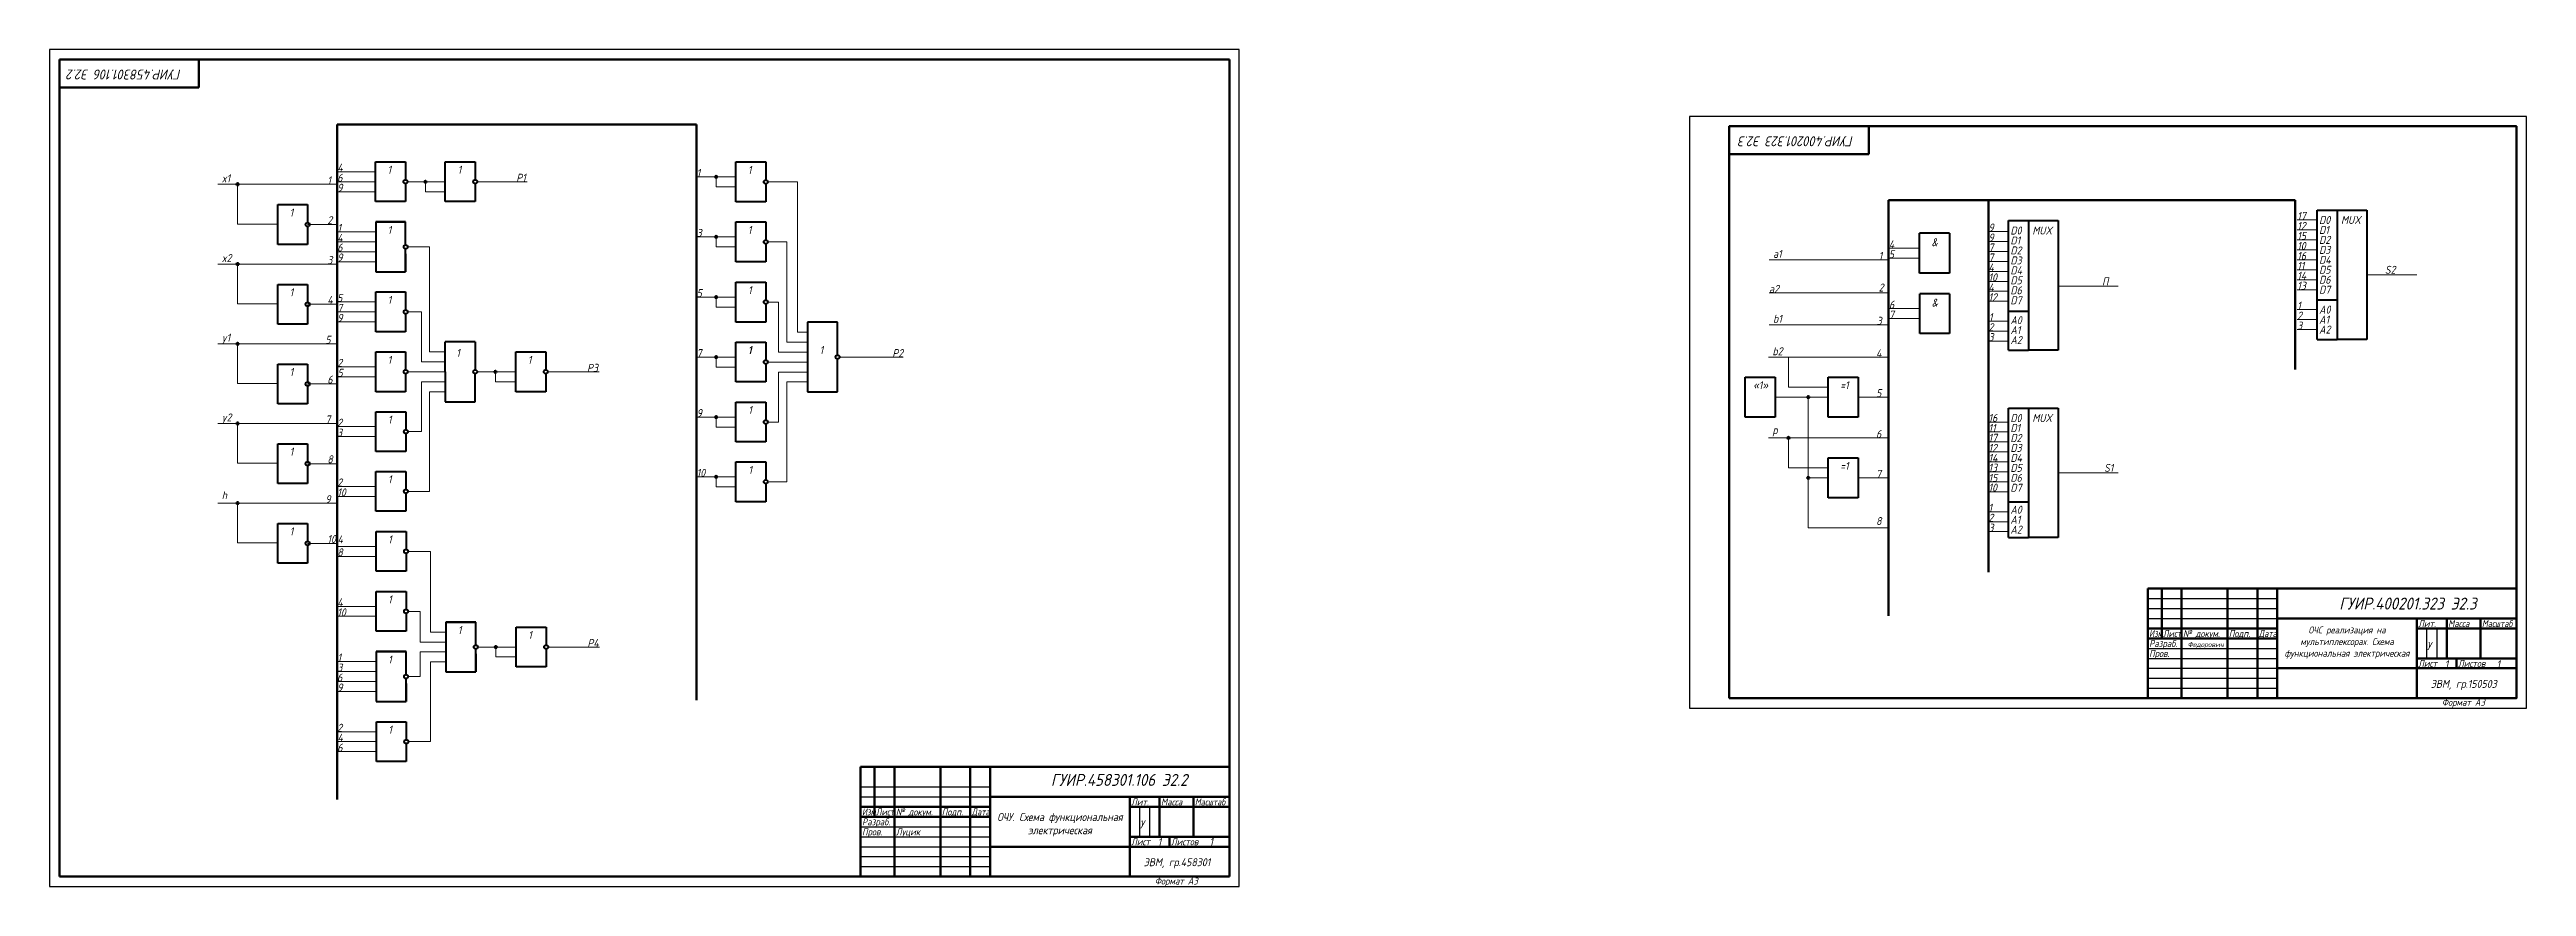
# Model space of a CAD drawing. Header units: millimetres. Extents: x 933 to 3512, y -240 to 1691.
# Drawn here: x 1562 to 2805, y 1271 to 1691 of the extents above; entities that cross this region are included whole.
import ezdxf

# ---------------------------------------------------------------- set-up
doc = ezdxf.new("R2010")
doc.units = ezdxf.units.MM
doc.header["$LTSCALE"] = 0.5
doc.layers.get('0').update_dxf_attribs({"lineweight": 60})
doc.layers.get('Defpoints').update_dxf_attribs({"color": 5})
doc.layers.add('4-текст', color=7, linetype='Continuous', true_color=0x00ad00)
doc.layers.add('провода', color=122, linetype='Continuous', lineweight=15)
doc.layers.add('фигуры', color=7, linetype='Continuous', lineweight=40)
doc.styles.get("Standard").update_dxf_attribs({"font": 'isocpeui.ttf', "width": 0.9})

msp = doc.modelspace()

# ---------------------------------------------------------------- texts
at = {"lineweight": -3, "width": 0.9}
for p in [(2762.7, 1362), (2116.9, 1272.3)]:
    msp.add_text('Формат А3', height=3.5, dxfattribs=at).set_placement(p)
at = {"insert": (2680.1, 1401.8), "char_height": 3.5, "attachment_point": 1}
msp.add_mtext_dynamic_manual_height_columns('\\pxqc;ОЧС реализация на мультиплексорах. Схема функциональная электрическая', width=70.039, gutter_width=20, heights=[37.2], dxfattribs=at)
at = {"layer": '4-текст', "lineweight": -3}
for s, width, p in [('Лит.', 0.9, (2750.8, 1401.5)), ('Масса', 0.9, (2765.8, 1401.5)), ('Масштаб', 0.8, (2782.8, 1401.5)), ('Изм.', 0.7, (2615.8, 1396.5)), ('Разраб.', 0.9, (2615.8, 1391.5)), ('Лист', 0.75, (2622.8, 1396.5)), ('№ докум.', 0.9, (2632.8, 1396.5)), ('Подп.', 0.9, (2655.8, 1396.5)), ('Дата', 0.75, (2670.8, 1396.5)), ('Пров.', 0.9, (2615.8, 1386.5)), ('Лист', 0.9, (2750.8, 1381.5)), ('Листов', 0.9, (2770.8, 1381.5)), ('Изм.', 0.7, (1970, 1307)), ('Разраб.', 0.9, (1970, 1302)), ('Лист', 0.75, (1977, 1307)), ('№ докум.', 0.9, (1987, 1307)), ('Подп.', 0.9, (2010, 1307)), ('Дата', 0.75, (2025, 1307)), ('Лит.', 0.9, (2105, 1312)), ('Масса', 0.9, (2120, 1312)), ('Масштаб', 0.8, (2137, 1312)), ('Пров.', 0.9, (1970, 1297)), ('Луцик', 0.9, (1987, 1297)), ('Лист', 0.9, (2105, 1292)), ('Листов', 0.9, (2125, 1292))]:
    msp.add_text(s, height=3.5, dxfattribs=dict(at, width=width)).set_placement(p)
at = {"layer": '4-текст', "width": 0.9}
for s, p in [('У', (2109.3, 1300.5)), ('1', (2118.3, 1291.6)), ('1', (2144.3, 1291.8))]:
    msp.add_text(s, height=4, dxfattribs=at).set_placement(p)
at = {"layer": '4-текст', "insert": (1571.3, 1678.8), "char_height": 5, "attachment_point": 6, "rotation": 180}
msp.add_mtext_dynamic_manual_height_columns('ГУИР.458301.106 Э2.2', width=70, gutter_width=20, heights=[0], dxfattribs=at)
at = {"layer": '4-текст'}
for s, width, insert, char_height, attachment_point in [('ГУИР.458301.106 Э2.2', 84, (2133.3, 1324.8), 6, 6), ('\\pxqc;ОЧУ. Схема функциональная электрическая', 70, (2034.3, 1308.2), 4, 1), ('ЭВМ, гр.458301', 50, (2111.3, 1285.5), 4, 1)]:
    msp.add_mtext_dynamic_manual_height_columns(s, width=width, gutter_width=20, heights=[0], dxfattribs=dict(at, insert=insert, char_height=char_height, attachment_point=attachment_point))
at = {"layer": 'провода', "width": 0.9}
for s, p in [('У', (2755.1, 1390)), ('1', (2764.1, 1380.8)), ('1', (2790.1, 1380.8))]:
    msp.add_text(s, height=4, dxfattribs=at).set_placement(p)
at = {"layer": 'провода', "insert": (2410.1, 1645.3), "char_height": 5, "attachment_point": 6, "rotation": 180}
msp.add_mtext_dynamic_manual_height_columns('ГУИР.400201.323 Э2.3', width=70, gutter_width=20, heights=[0], dxfattribs=at)
at = {"layer": 'провода'}
for s, width, heights, insert, char_height, attachment_point in [('ГУИР.400201.323 Э2.3', 81.165, [16.7], (2780.1, 1413.3), 6, 6), ('Федорович', 23, [0], (2635.1, 1394), 2.5, 1), ('ЭВМ, гр.150503', 50, [0], (2757.1, 1375), 4, 1)]:
    msp.add_mtext_dynamic_manual_height_columns(s, width=width, gutter_width=20, heights=heights, dxfattribs=dict(at, insert=insert, char_height=char_height, attachment_point=attachment_point))
at = {"layer": 'фигуры', "width": 0.9}
for s, p in [('x1', (1648.7, 1624.7)), ('4', (1706.7, 1630)), ('6', (1706.7, 1625)), ('1', (1731.9, 1629)), ('1', (1767.1, 1629)), ('1', (1887, 1627.4)), ('1', (1912.7, 1628.9)), ('1', (1701.7, 1623.7)), ('9', (1706.7, 1620)), ('1', (1682.8, 1607.5)), ('2', (1701.7, 1603.7)), ('1', (1706.8, 1599.8)), ('9', (2535.2, 1600)), ('17', (2690.1, 1605.8)), ('12', (2690.1, 1600.8)), ('D0', (2701.1, 1603.8)), ('MUX', (2712.1, 1603.8)), ('4', (1706.7, 1594.8)), ('6', (1706.7, 1590)), ('1', (1732, 1598.8)), ('3', (1887, 1597.3)), ('1', (1912.7, 1598.8)), ('a1', (2427.1, 1586.8)), ('4', (2485.2, 1591.6)), ('&', (2506.6, 1592.6)), ('9', (2535.2, 1595)), ('7', (2535.2, 1590)), ('D0', (2546.2, 1598.5)), ('D1', (2546.2, 1593.5)), ('D2', (2546.2, 1588.5)), ('MUX', (2557.2, 1598.5)), ('15', (2690.1, 1595.8)), ('10', (2690.1, 1590.8)), ('D1', (2701.1, 1598.8)), ('D2', (2701.1, 1593.8)), ('D3', (2701.1, 1588.8)), ('x2', (1648.7, 1584.7)), ('3', (1701.7, 1583.7)), ('9', (1706.7, 1585)), ('1', (2480.1, 1585.8)), ('5', (2485.2, 1586.6)), ('4', (2535.2, 1580)), ('10', (2535.2, 1575)), ('7', (2535.2, 1585)), ('D3', (2546.2, 1583.5)), ('D4', (2546.2, 1578.5)), ('16', (2690.1, 1585.8)), ('11', (2690.1, 1580.8)), ('14', (2690.1, 1575.8)), ('D4', (2701.1, 1583.8)), ('D5', (2701.1, 1578.8)), ('S2', (2734.1, 1578.8)), ('1', (1682.8, 1567.5)), ('4', (1701.7, 1563.7)), ('5', (1706.6, 1564.7)), ('1', (1732, 1563.7)), ('5', (1887, 1567.1)), ('1', (1912.8, 1568.6)), ('а2', (2425.1, 1569.2)), ('2', (2480.1, 1569.9)), ('&', (2506.7, 1562.3)), ('4', (2535.2, 1570)), ('12', (2535.2, 1565)), ('D5', (2546.2, 1573.5)), ('D6', (2546.2, 1568.5)), ('D7', (2546.2, 1563.5)), ('П', (2592.2, 1573)), ('13', (2690.1, 1570.8)), ('D6', (2701.1, 1573.8)), ('D7', (2701.1, 1568.8)), ('9', (1706.7, 1554.7)), ('7', (1706.7, 1559.7)), ('b1', (2427.1, 1554.2)), ('3', (2479.1, 1553.2)), ('6', (2485.3, 1561.3)), ('7', (2485.3, 1556.3)), ('2', (2535.2, 1550)), ('1', (2535.4, 1555)), ('A0', (2546.2, 1553.5)), ('2', (2690.1, 1555.8)), ('3', (2690.1, 1550.8)), ('1', (2690.1, 1560.8)), ('A0', (2701.1, 1558.8)), ('A1', (2701.1, 1553.8)), ('y1', (1648.7, 1544.7)), ('5', (1700.7, 1543.7)), ('1', (1766.4, 1537.1)), ('1', (1912.7, 1538.5)), ('1', (1912.9, 1538.5)), ('1', (1948.7, 1538.5)), ('b2', (2426.8, 1537.9)), ('3', (2535.2, 1545)), ('A1', (2546.2, 1548.5)), ('A2', (2546.2, 1543.5)), ('A2', (2701.1, 1548.8)), ('1', (1682.8, 1527.5)), ('2', (1706.7, 1532.1)), ('5', (1706.8, 1527.1)), ('1', (1732, 1533.6)), ('1', (1802.3, 1533.6)), ('7', (1887, 1537)), ('4', (2478.8, 1536.9)), ('6', (1701.7, 1523.7)), ('«1»', (2417.1, 1520.9)), ('=1', (2460.8, 1520.9)), ('5', (2478.8, 1516.9)), ('y2', (1648.7, 1504.7)), ('7', (1700.7, 1503.7)), ('2', (1706.7, 1502.1)), ('1', (1732.1, 1503.6)), ('9', (1887, 1506.9)), ('1', (1912.9, 1508.4)), ('16', (2535.2, 1504.5)), ('D0', (2546.2, 1504.4)), ('MUX', (2557.2, 1504.4)), ('1', (1682.8, 1487.5)), ('3', (1706.6, 1497.1)), ('p', (2426.8, 1498.4)), ('6', (2478.8, 1496.4)), ('11', (2535.2, 1499.4)), ('17', (2535.2, 1494.5)), ('12', (2535.2, 1489.4)), ('D1', (2546.2, 1499.4)), ('D2', (2546.2, 1494.4)), ('D3', (2546.2, 1489.4)), ('8', (1701.7, 1483.7)), ('10', (1887, 1476.9)), ('1', (1913, 1478.4)), ('=1', (2460.8, 1480.4)), ('7', (2478.8, 1476.4)), ('14', (2535.2, 1484.4)), ('13', (2535.2, 1479.5)), ('D4', (2546.2, 1484.4)), ('D5', (2546.2, 1479.4)), ('S1', (2593.2, 1479.4)), ('h', (1648.7, 1465.7)), ('9', (1700.7, 1463.7)), ('2', (1706.7, 1472.1)), ('10', (1706.7, 1467.1)), ('1', (1732.1, 1473.6)), ('15', (2535.2, 1474.4)), ('10', (2535.2, 1469.5)), ('D6', (2546.2, 1474.4)), ('D7', (2546.2, 1469.4)), ('8', (2478.8, 1452.7)), ('2', (2535.2, 1454.4)), ('1', (2535.2, 1459.4)), ('A0', (2546.2, 1458.4)), ('A1', (2546.2, 1453.4)), ('1', (1682.8, 1447.5)), ('10', (1701.7, 1443.7)), ('4', (1706.8, 1443.5)), ('1', (1732.2, 1443.5)), ('3', (2535.2, 1449.4)), ('A2', (2546.2, 1448.4)), ('8', (1706.7, 1437)), ('1', (1732.2, 1413.4)), ('4', (1706.7, 1411.9)), ('10', (1706.7, 1406.9)), ('1', (1767.2, 1398)), ('1', (1802.5, 1395.5)), ('3', (1706.7, 1379.2)), ('1', (1706.8, 1384.2)), ('1', (1732.2, 1383.2)), ('6', (1706.6, 1374.2)), ('9', (1706.7, 1369.2)), ('2', (1706.7, 1349)), ('6', (1706.7, 1339)), ('4', (1706.8, 1344)), ('1', (1732.3, 1348))]:
    msp.add_text(s, height=4, dxfattribs=at).set_placement(p)
at = {"layer": 'фигуры', "char_height": 4, "attachment_point": 1}
for s, insert in [('P1', (1796.5, 1629)), ('P3', (1832, 1533.6)), ('P2', (1985.2, 1541)), ('P4', (1832.2, 1395.5))]:
    msp.add_mtext(s, dxfattribs=dict(at, insert=insert))

# ---------------------------------------------------------------- linework, layer by layer
for p, q in [((1567.3, 1686.3), (1567.3, 1672.3)), ((1637.3, 1672.3), (1637.3, 1686.3)), ((1567.3, 1672.3), (1637.3, 1672.3)), ((2405.1, 1652.8), (2405.1, 1638.8)), ((2475.1, 1638.8), (2475.1, 1652.8)), ((2405.1, 1638.8), (2475.1, 1638.8)), ((2750.1, 1405.8), (2750.1, 1400.8)), ((2104.3, 1316.3), (2104.3, 1311.3))]:
    msp.add_line(p, q)
at = {"lineweight": 50}
for p, q in [((2485.1, 1615.8), (2585.1, 1615.8)), ((2585.1, 1615.8), (2689.1, 1615.8)), ((2689.1, 1615.8), (2689.1, 1530.8)), ((2535.2, 1615), (2535.2, 1429))]:
    msp.add_line(p, q, dxfattribs=at)
at = {"lineweight": 40}
for p, q in [((1726, 1604.8), (1726, 1579.8)), ((1741, 1604.8), (1726, 1604.8)), ((1741, 1593.3), (1741, 1604.8)), ((1741, 1579.8), (1741, 1591.3)), ((1726, 1579.8), (1741, 1579.8)), ((1761.2, 1404), (1761.2, 1379)), ((1776.2, 1404), (1761.2, 1404)), ((1776.2, 1392.5), (1776.2, 1404)), ((1726.2, 1389.2), (1726.2, 1364.2)), ((1741.2, 1389.2), (1726.2, 1389.2)), ((1741.2, 1377.7), (1741.2, 1389.2)), ((1776.2, 1379), (1776.2, 1390.5)), ((1741.2, 1364.2), (1741.2, 1375.7)), ((1761.2, 1379), (1776.2, 1379)), ((1726.2, 1364.2), (1741.2, 1364.2))]:
    msp.add_line(p, q, dxfattribs=at)
at = {"lineweight": 60}
for p, q in [((2800.1, 1420.8), (2615.1, 1420.8)), ((2615.1, 1365.8), (2615.1, 1420.8)), ((2622.1, 1420.8), (2622.1, 1395.8)), ((2632.1, 1365.8), (2632.1, 1420.8)), ((2655.1, 1420.8), (2655.1, 1365.8)), ((2670.1, 1365.8), (2670.1, 1420.8)), ((2680.1, 1420.8), (2680.1, 1365.8)), ((2680.1, 1405.8), (2800.1, 1405.8)), ((2750.1, 1365.8), (2750.1, 1405.8)), ((2765.1, 1405.8), (2765.1, 1385.8)), ((2782.1, 1385.8), (2782.1, 1405.8)), ((2615.1, 1400.8), (2680.1, 1400.8)), ((2615.1, 1395.8), (2680.1, 1395.8)), ((2750.1, 1400.8), (2800.1, 1400.8)), ((2680.1, 1380.8), (2800.1, 1380.8)), ((2750.1, 1385.8), (2800.1, 1385.8)), ((2770.1, 1380.8), (2770.1, 1385.8)), ((2154.3, 1331.3), (1969.3, 1331.3)), ((1969.3, 1276.3), (1969.3, 1331.3)), ((1976.3, 1331.3), (1976.3, 1306.3)), ((1986.3, 1276.3), (1986.3, 1331.3)), ((2009.3, 1331.3), (2009.3, 1276.3)), ((2024.3, 1276.3), (2024.3, 1331.3)), ((2034.3, 1331.3), (2034.3, 1276.3)), ((1969.3, 1311.3), (2034.3, 1311.3)), ((1969.3, 1306.3), (2034.3, 1306.3)), ((2034.3, 1316.3), (2154.3, 1316.3)), ((2104.3, 1276.3), (2104.3, 1316.3)), ((2104.3, 1311.3), (2154.3, 1311.3)), ((2119.3, 1316.3), (2119.3, 1296.3)), ((2136.3, 1296.3), (2136.3, 1316.3)), ((2104.3, 1296.3), (2154.3, 1296.3)), ((2124.3, 1291.3), (2124.3, 1296.3)), ((2034.3, 1291.3), (2154.3, 1291.3))]:
    msp.add_line(p, q, dxfattribs=at)
at = {"lineweight": -3}
for p, q in [((2615.1, 1415.8), (2680.1, 1415.8)), ((2615.1, 1410.8), (2680.1, 1410.8)), ((2615.1, 1405.8), (2680.1, 1405.8)), ((2755.1, 1385.8), (2755.1, 1400.8)), ((2760.1, 1400.8), (2760.1, 1385.8)), ((2615.1, 1390.8), (2680.1, 1390.8)), ((2615.1, 1385.8), (2680.1, 1385.8)), ((2615.1, 1380.8), (2680.1, 1380.8)), ((2615.1, 1375.8), (2680.1, 1375.8)), ((2615.1, 1370.8), (2680.1, 1370.8)), ((1969.3, 1321.3), (2034.3, 1321.3)), ((1969.3, 1316.3), (2034.3, 1316.3)), ((2109.3, 1296.3), (2109.3, 1311.3)), ((2114.3, 1311.3), (2114.3, 1296.3)), ((1969.3, 1301.3), (2034.3, 1301.3)), ((1969.3, 1296.3), (2034.3, 1296.3)), ((1969.3, 1291.3), (2034.3, 1291.3)), ((1969.3, 1286.3), (2034.3, 1286.3)), ((1969.3, 1281.3), (2034.3, 1281.3))]:
    msp.add_line(p, q, dxfattribs=at)
at = {"lineweight": 60}
msp.add_lwpolyline([(2405.1, 1365.8), (2800.1, 1365.8), (2800.1, 1652.8), (2405.1, 1652.8)], close=True, dxfattribs=at)
for centre in [(1656.7, 1623.7), (1750.9, 1625), (1896.8, 1627.4), (1896.8, 1597.3), (1656.7, 1583.7), (1896.8, 1567.1), (1656.7, 1543.7), (1786, 1529.6), (1896.8, 1537), (2444.8, 1516.9), (1656.7, 1503.7), (1896.8, 1506.9), (2434.8, 1496.4), (1896.8, 1476.9), (2444.8, 1476.4), (1656.7, 1463.7), (1786.2, 1391.5)]:
    msp.add_circle(centre, 0.5)
at = {"layer": 'Defpoints'}
for p, q in [((2159.3, 1691.3), (1562.3, 1691.3)), ((1562.3, 1691.3), (1562.3, 1271.3)), ((2159.3, 1271.3), (2159.3, 1691.3)), ((1562.3, 1271.3), (2159.3, 1271.3))]:
    msp.add_line(p, q, dxfattribs=at)
msp.add_lwpolyline([(2385.1, 1360.8), (2805.1, 1360.8), (2805.1, 1657.8), (2385.1, 1657.8)], close=True, dxfattribs=at)
at = {"layer": 'провода'}
for p, q in [((1725.9, 1630), (1706.7, 1630)), ((1725.9, 1625), (1706.7, 1625)), ((1706.7, 1625), (1725.9, 1625)), ((1706.7, 1620), (1725.9, 1620)), ((1741.9, 1625), (1741.9, 1625)), ((1741.9, 1625), (1760.9, 1625)), ((1750.9, 1620), (1750.9, 1625)), ((1750.9, 1620), (1760.9, 1620)), ((1776.9, 1625), (1801.9, 1625)), ((1906.7, 1627.4), (1887, 1627.4)), ((1896.8, 1622.4), (1896.8, 1627.4)), ((1906.7, 1622.4), (1896.8, 1622.4)), ((1922.7, 1624.9), (1922.7, 1624.9)), ((1935.8, 1624.9), (1922.7, 1624.9)), ((1937.6, 1624.9), (1935.8, 1624.9)), ((1937.6, 1549.5), (1937.6, 1624.9)), ((1691.8, 1603.5), (1706.8, 1603.5)), ((1726, 1604.8), (1741, 1604.8)), ((1760.9, 1615), (1760.9, 1615)), ((2700.1, 1605.8), (2690.1, 1605.8)), ((1726, 1599.8), (1706.7, 1599.8)), ((1726, 1594.8), (1706.7, 1594.8)), ((1753, 1592.3), (1742, 1592.3)), ((1753, 1539.6), (1753, 1592.3)), ((1906.7, 1597.3), (1887, 1597.3)), ((1896.8, 1592.3), (1896.8, 1597.3)), ((1906.7, 1592.3), (1896.8, 1592.3)), ((1922.7, 1594.8), (1922.7, 1594.8)), ((1922.7, 1594.8), (1922.7, 1594.8)), ((1929.7, 1594.8), (1922.7, 1594.8)), ((1932.2, 1594.8), (1929.7, 1594.8)), ((1932.2, 1544.5), (1932.2, 1594.8)), ((2500.6, 1591.6), (2485.2, 1591.6)), ((2545.2, 1600), (2535.2, 1600)), ((2545.2, 1595), (2535.2, 1595)), ((2700.1, 1600.8), (2690.1, 1600.8)), ((2700.1, 1595.8), (2690.1, 1595.8)), ((1726, 1589.8), (1706.7, 1589.8)), ((1726, 1584.8), (1706.7, 1584.8)), ((2500.6, 1586.6), (2485.2, 1586.6)), ((2545.2, 1590), (2535.2, 1590)), ((2545.2, 1585), (2535.2, 1585)), ((2545.2, 1580), (2535.2, 1580)), ((2700.1, 1590.8), (2690.1, 1590.8)), ((2700.1, 1585.8), (2690.1, 1585.8)), ((2700.1, 1580.8), (2690.1, 1580.8)), ((1906.7, 1567.1), (1887, 1567.1)), ((1896.8, 1562.1), (1896.8, 1567.1)), ((2545.2, 1575), (2535.2, 1575)), ((2545.2, 1570), (2535.2, 1570)), ((2570.2, 1572.5), (2600.2, 1572.5)), ((2700.1, 1575.8), (2690.1, 1575.8)), ((2690.1, 1570.8), (2700.1, 1570.8)), ((2725.1, 1578.3), (2750.1, 1578.3)), ((1691.8, 1563.5), (1706.8, 1563.5)), ((1726, 1564.7), (1706.6, 1564.7)), ((1726, 1559.7), (1706.7, 1559.7)), ((1726, 1554.7), (1706.7, 1554.7)), ((1742, 1559.7), (1742, 1559.7)), ((1749, 1559.7), (1742, 1559.7)), ((1749, 1534.6), (1749, 1559.7)), ((1906.7, 1562.1), (1896.8, 1562.1)), ((1922.7, 1564.6), (1922.7, 1564.6)), ((1922.8, 1564.6), (1922.8, 1564.6)), ((1928.1, 1564.6), (1922.8, 1564.6)), ((1928.1, 1539.5), (1928.1, 1564.6)), ((2500.7, 1561.3), (2485.3, 1561.3)), ((2500.7, 1556.3), (2485.3, 1556.3)), ((2535.2, 1565), (2545.2, 1565)), ((2545.2, 1555), (2535.2, 1555)), ((2700.1, 1560.8), (2690.1, 1560.8)), ((2700.1, 1555.8), (2690.1, 1555.8)), ((1942.7, 1544.5), (1932.2, 1544.5)), ((1942.7, 1549.5), (1937.6, 1549.5)), ((2545.2, 1550), (2535.2, 1550)), ((2545.2, 1545), (2535.2, 1545)), ((2700.1, 1550.8), (2690.1, 1550.8)), ((1726, 1532.1), (1706.7, 1532.1)), ((1742, 1529.6), (1742, 1529.6)), ((1742, 1529.6), (1760.9, 1529.6)), ((1760.9, 1534.6), (1749, 1534.6)), ((1760.9, 1539.6), (1753, 1539.6)), ((1776.9, 1529.6), (1796.3, 1529.6)), ((1786, 1524.6), (1786, 1529.6)), ((1812.3, 1529.6), (1812.3, 1529.6)), ((1812.3, 1529.6), (1838.1, 1529.6)), ((1906.7, 1537), (1887, 1537)), ((1896.8, 1532), (1896.8, 1537)), ((1906.7, 1532), (1896.8, 1532)), ((1922.7, 1534.5), (1922.7, 1534.5)), ((1922.7, 1534.5), (1942.7, 1534.5)), ((1929.7, 1534.5), (1922.7, 1534.5)), ((1942.7, 1539.5), (1928.1, 1539.5)), ((1942.7, 1529.5), (1928.1, 1529.5)), ((1928.1, 1529.5), (1928.1, 1504.4)), ((1958.7, 1537), (1990.7, 1537)), ((1691.8, 1523.5), (1706.8, 1523.5)), ((1726, 1527.1), (1706.8, 1527.1)), ((1760.9, 1524.6), (1749, 1524.6)), ((1749, 1524.6), (1749, 1499.6)), ((1760.9, 1519.6), (1753, 1519.6)), ((1753, 1519.6), (1753, 1469.6)), ((1796.3, 1524.6), (1786, 1524.6)), ((1942.7, 1524.5), (1932.2, 1524.5)), ((1932.2, 1524.5), (1932.2, 1474.4)), ((2428.1, 1516.9), (2444.9, 1516.9)), ((2444.8, 1451.3), (2444.8, 1516.9)), ((2444.8, 1516.9), (2454.8, 1516.9)), ((1906.7, 1506.9), (1887, 1506.9)), ((1896.8, 1501.9), (1896.8, 1506.9)), ((1922.7, 1504.4), (1922.7, 1504.4)), ((1922.9, 1504.4), (1922.9, 1504.4)), ((1928.1, 1504.4), (1922.9, 1504.4)), ((2545.2, 1504.4), (2535.2, 1504.4)), ((1726.1, 1502.1), (1706.6, 1502.1)), ((1726.1, 1497.1), (1706.6, 1497.1)), ((1742.1, 1499.6), (1742.1, 1499.6)), ((1749, 1499.6), (1742.1, 1499.6)), ((1906.7, 1501.9), (1896.8, 1501.9)), ((2545.2, 1499.4), (2535.2, 1499.4)), ((2545.2, 1494.4), (2535.2, 1494.4)), ((1691.8, 1483.5), (1706.8, 1483.5)), ((2545.2, 1489.4), (2535.2, 1489.4)), ((2545.2, 1484.4), (2535.2, 1484.4)), ((2545.2, 1479.4), (2535.2, 1479.4)), ((1726.1, 1472.1), (1706.5, 1472.1)), ((1726.1, 1467.1), (1706.5, 1467.1)), ((1742.1, 1469.6), (1742.1, 1469.6)), ((1753, 1469.6), (1742.1, 1469.6)), ((1906.7, 1476.9), (1887, 1476.9)), ((1896.8, 1471.9), (1896.8, 1476.9)), ((1906.7, 1471.9), (1896.8, 1471.9)), ((1922.7, 1474.4), (1922.7, 1474.4)), ((1923, 1474.4), (1923, 1474.4)), ((1932.2, 1474.4), (1923, 1474.4)), ((2444.8, 1476.4), (2454.8, 1476.4)), ((2545.2, 1474.4), (2535.2, 1474.4)), ((2535.2, 1469.4), (2545.2, 1469.4)), ((2570.2, 1478.9), (2600.2, 1478.9)), ((2545.2, 1459.4), (2535.2, 1459.4)), ((2545.2, 1454.4), (2535.2, 1454.4)), ((1691.8, 1443.5), (1706.8, 1443.5)), ((1726.2, 1442), (1706.7, 1442)), ((2484.7, 1451.3), (2444.8, 1451.3)), ((2545.2, 1449.4), (2535.2, 1449.4)), ((1726.2, 1437), (1706.7, 1437)), ((1742.2, 1439.5), (1742.2, 1439.5)), ((1753.4, 1439.5), (1742.2, 1439.5)), ((1753.4, 1399), (1753.4, 1439.5)), ((1726.2, 1411.9), (1706.7, 1411.9)), ((1726.2, 1406.9), (1706.7, 1406.9)), ((1742.2, 1409.4), (1742.2, 1409.4)), ((1748.2, 1409.4), (1742.2, 1409.4)), ((1748.2, 1394), (1748.2, 1409.4)), ((1756.3, 1394), (1748.2, 1394)), ((1756.1, 1399), (1753.4, 1399)), ((1761.2, 1399), (1756.1, 1399)), ((1761.2, 1394), (1756.3, 1394)), ((1761.2, 1404), (1776.2, 1404)), ((1726.2, 1384.2), (1706.8, 1384.2)), ((1726.2, 1389.2), (1741.2, 1389.2)), ((1756, 1389), (1748.2, 1389)), ((1748.2, 1389), (1748.2, 1376.7)), ((1756.6, 1384), (1753.4, 1384)), ((1753.4, 1384), (1753.4, 1344)), ((1761.2, 1389), (1756, 1389)), ((1761.2, 1384), (1756.6, 1384)), ((1777.1, 1391.5), (1796.5, 1391.5)), ((1786.2, 1386.5), (1786.2, 1391.5)), ((1796.5, 1386.5), (1786.2, 1386.5)), ((1812.5, 1391.5), (1812.5, 1391.5)), ((1812.5, 1391.5), (1838.3, 1391.5)), ((1726.2, 1379.2), (1706.6, 1379.2)), ((1726.2, 1374.2), (1706.6, 1374.2)), ((1726.2, 1369.2), (1706.7, 1369.2)), ((1748.2, 1376.7), (1742.2, 1376.7)), ((1726.3, 1349), (1706.7, 1349)), ((1726.3, 1344), (1706.8, 1344)), ((1742.3, 1344), (1742.3, 1344)), ((1753.4, 1344), (1742.3, 1344)), ((1726.3, 1339), (1706.7, 1339))]:
    msp.add_line(p, q, dxfattribs=at)
at = {"layer": 'провода', "lineweight": 15}
for p, q in [((1706.7, 1623.7), (1646.7, 1623.7)), ((1656.7, 1623.7), (1656.7, 1603.7)), ((1656.7, 1603.7), (1676.7, 1603.7)), ((1706.7, 1583.7), (1646.7, 1583.7)), ((1656.7, 1583.7), (1656.7, 1563.7)), ((2485.1, 1585.8), (2425.1, 1585.8)), ((2485.1, 1569.2), (2425.1, 1569.2)), ((1656.7, 1563.7), (1676.7, 1563.7)), ((1706.7, 1543.7), (1646.7, 1543.7)), ((1656.7, 1543.7), (1656.7, 1523.7)), ((2485.1, 1553.2), (2425.1, 1553.2)), ((2484.8, 1536.9), (2424.8, 1536.9)), ((2434.8, 1536.9), (2434.8, 1521.9)), ((1656.7, 1523.7), (1676.7, 1523.7)), ((2434.8, 1521.9), (2454.8, 1521.9)), ((2469.8, 1516.9), (2484.8, 1516.9)), ((1706.7, 1503.7), (1646.7, 1503.7)), ((1656.7, 1503.7), (1656.7, 1483.7)), ((2484.8, 1496.4), (2424.8, 1496.4)), ((2434.8, 1496.4), (2434.8, 1481.4)), ((1656.7, 1483.7), (1676.7, 1483.7)), ((2434.8, 1481.4), (2454.8, 1481.4)), ((2469.8, 1476.4), (2484.8, 1476.4)), ((1706.7, 1463.7), (1646.7, 1463.7)), ((1656.7, 1463.7), (1656.7, 1443.7)), ((1656.7, 1443.7), (1676.7, 1443.7))]:
    msp.add_line(p, q, dxfattribs=at)
at = {"layer": 'фигуры', "lineweight": 60}
for p, q in [((1567.3, 1276.3), (1567.3, 1686.3)), ((1567.3, 1686.3), (2139.3, 1686.3)), ((2139.3, 1686.3), (2154.3, 1686.3)), ((2154.3, 1686.3), (2154.3, 1276.3)), ((2154.3, 1276.3), (1567.3, 1276.3))]:
    msp.add_line(p, q, dxfattribs=at)
at = {"layer": 'фигуры', "lineweight": 50}
for p, q in [((1706.7, 1653.7), (1706.7, 1314.9)), ((1706.7, 1653.7), (1887, 1653.7)), ((1887, 1653.7), (1887, 1364.9)), ((2485.1, 1615.8), (2485.1, 1407.1))]:
    msp.add_line(p, q, dxfattribs=at)
at = {"layer": 'фигуры', "lineweight": 40}
for p, q in [((1725.9, 1635), (1740.9, 1635)), ((1725.9, 1615), (1725.9, 1635)), ((1740.9, 1635), (1740.9, 1626)), ((1760.9, 1635), (1775.9, 1635)), ((1760.9, 1615), (1760.9, 1635)), ((1775.9, 1635), (1775.9, 1626)), ((1906.7, 1634.9), (1921.7, 1634.9)), ((1906.7, 1614.9), (1906.7, 1634.9)), ((1921.7, 1634.9), (1921.7, 1625.9)), ((1740.9, 1624), (1740.9, 1615)), ((1775.9, 1624), (1775.9, 1615)), ((1921.7, 1623.9), (1921.7, 1614.9)), ((1676.8, 1613.5), (1691.8, 1613.5)), ((1676.8, 1593.5), (1676.8, 1613.5)), ((1691.8, 1613.5), (1691.8, 1604.5)), ((1740.9, 1615), (1725.9, 1615)), ((1726, 1604.8), (1741, 1604.8)), ((1775.9, 1615), (1760.9, 1615)), ((1921.7, 1614.9), (1906.7, 1614.9)), ((1906.7, 1604.8), (1921.7, 1604.8)), ((1906.7, 1584.8), (1906.7, 1604.8)), ((1921.7, 1604.8), (1921.7, 1595.8)), ((1691.8, 1593.5), (1676.8, 1593.5)), ((1691.8, 1602.5), (1691.8, 1593.5)), ((1921.7, 1593.8), (1921.7, 1584.8)), ((2500.6, 1579.1), (2500.6, 1599.1)), ((2515.6, 1599.1), (2500.6, 1599.1)), ((2515.6, 1599.1), (2515.6, 1579.1)), ((1741, 1588.8), (1741, 1579.8)), ((1921.7, 1584.8), (1906.7, 1584.8)), ((2515.6, 1579.1), (2500.6, 1579.1)), ((1676.8, 1573.5), (1691.8, 1573.5)), ((1676.8, 1553.5), (1676.8, 1573.5)), ((1691.8, 1573.5), (1691.8, 1564.5)), ((1726, 1569.7), (1741, 1569.7)), ((1726, 1549.7), (1726, 1569.7)), ((1741, 1569.7), (1741, 1560.7)), ((1906.7, 1574.6), (1921.7, 1574.6)), ((1906.7, 1554.6), (1906.7, 1574.6)), ((1921.7, 1574.6), (1921.7, 1565.6)), ((2500.7, 1548.8), (2500.7, 1568.8)), ((2515.7, 1568.8), (2500.7, 1568.8)), ((2515.7, 1568.8), (2515.7, 1548.8)), ((1691.8, 1562.5), (1691.8, 1553.5)), ((1741, 1558.7), (1741, 1549.7)), ((1921.7, 1554.6), (1906.7, 1554.6)), ((1921.7, 1563.6), (1921.7, 1554.6)), ((1942.7, 1554.5), (1942.7, 1519.5)), ((1957.7, 1554.5), (1942.7, 1554.5)), ((1957.7, 1538), (1957.7, 1554.5)), ((1691.8, 1553.5), (1676.8, 1553.5)), ((1741, 1549.7), (1726, 1549.7)), ((1906.7, 1544.5), (1921.7, 1544.5)), ((1906.7, 1524.5), (1906.7, 1544.5)), ((1921.7, 1544.5), (1921.7, 1535.5)), ((2515.7, 1548.8), (2500.7, 1548.8)), ((1676.8, 1533.5), (1691.8, 1533.5)), ((1676.8, 1513.5), (1676.8, 1533.5)), ((1691.8, 1533.5), (1691.8, 1524.5)), ((1726, 1539.6), (1741, 1539.6)), ((1726, 1519.6), (1726, 1539.6)), ((1741, 1539.6), (1741, 1530.6)), ((1796.3, 1539.6), (1811.3, 1539.6)), ((1796.3, 1519.6), (1796.3, 1539.6)), ((1811.3, 1539.6), (1811.3, 1530.6)), ((1921.7, 1533.5), (1921.7, 1524.5)), ((1957.7, 1519.5), (1957.7, 1536)), ((1691.8, 1522.5), (1691.8, 1513.5)), ((1741, 1519.6), (1726, 1519.6)), ((1741, 1528.6), (1741, 1519.6)), ((1811.3, 1519.6), (1796.3, 1519.6)), ((1811.3, 1528.6), (1811.3, 1519.6)), ((1921.7, 1524.5), (1906.7, 1524.5)), ((1942.7, 1519.5), (1957.7, 1519.5)), ((2413.1, 1526.9), (2428.1, 1526.9)), ((2413.1, 1506.9), (2413.1, 1526.9)), ((2428.1, 1526.9), (2428.1, 1515.9)), ((2454.8, 1526.9), (2469.8, 1526.9)), ((2454.8, 1506.9), (2454.8, 1526.9)), ((2469.8, 1526.9), (2469.8, 1515.9)), ((1691.8, 1513.5), (1676.8, 1513.5)), ((1726.1, 1509.6), (1741.1, 1509.6)), ((1726.1, 1489.6), (1726.1, 1509.6)), ((1741.1, 1509.6), (1741.1, 1500.6)), ((1906.7, 1514.4), (1921.7, 1514.4)), ((1906.7, 1494.4), (1906.7, 1514.4)), ((1921.7, 1514.4), (1921.7, 1505.4)), ((2428.1, 1506.9), (2413.1, 1506.9)), ((2428.1, 1515.9), (2428.1, 1506.9)), ((2469.8, 1506.9), (2454.8, 1506.9)), ((2469.8, 1515.9), (2469.8, 1506.9)), ((1676.8, 1493.5), (1691.8, 1493.5)), ((1676.8, 1473.5), (1676.8, 1493.5)), ((1691.8, 1493.5), (1691.8, 1484.5)), ((1741.1, 1498.6), (1741.1, 1489.6)), ((1921.7, 1494.4), (1906.7, 1494.4)), ((1921.7, 1503.4), (1921.7, 1494.4)), ((1691.8, 1482.5), (1691.8, 1473.5)), ((1741.1, 1489.6), (1726.1, 1489.6)), ((1726.1, 1479.6), (1741.1, 1479.6)), ((1726.1, 1459.6), (1726.1, 1479.6)), ((1741.1, 1479.6), (1741.1, 1470.6)), ((1906.7, 1484.4), (1921.7, 1484.4)), ((1906.7, 1464.4), (1906.7, 1484.4)), ((1921.7, 1484.4), (1921.7, 1475.4)), ((2454.8, 1486.4), (2469.8, 1486.4)), ((2454.8, 1466.4), (2454.8, 1486.4)), ((2469.8, 1486.4), (2469.8, 1475.4)), ((1691.8, 1473.5), (1676.8, 1473.5)), ((1741.1, 1468.6), (1741.1, 1459.6)), ((1921.7, 1473.4), (1921.7, 1464.4)), ((2469.8, 1475.4), (2469.8, 1466.4)), ((1741.1, 1459.6), (1726.1, 1459.6)), ((1921.7, 1464.4), (1906.7, 1464.4)), ((2469.8, 1466.4), (2454.8, 1466.4)), ((1676.8, 1453.5), (1691.8, 1453.5)), ((1676.8, 1433.5), (1676.8, 1453.5)), ((1691.8, 1453.5), (1691.8, 1444.5)), ((1691.8, 1442.5), (1691.8, 1433.5)), ((1726.2, 1449.5), (1741.2, 1449.5)), ((1726.2, 1429.5), (1726.2, 1449.5)), ((1741.2, 1449.5), (1741.2, 1440.5)), ((1691.8, 1433.5), (1676.8, 1433.5)), ((1741.2, 1429.5), (1726.2, 1429.5)), ((1741.2, 1438.5), (1741.2, 1429.5)), ((1726.2, 1419.4), (1741.2, 1419.4)), ((1726.2, 1399.4), (1726.2, 1419.4)), ((1741.2, 1419.4), (1741.2, 1410.4)), ((1741.2, 1408.4), (1741.2, 1399.4)), ((1741.2, 1399.4), (1726.2, 1399.4)), ((1761.2, 1404), (1776.2, 1404)), ((1796.5, 1401.5), (1811.5, 1401.5)), ((1796.5, 1381.5), (1796.5, 1401.5)), ((1811.5, 1401.5), (1811.5, 1392.5)), ((1726.2, 1389.2), (1741.2, 1389.2)), ((1776.2, 1388), (1776.2, 1379)), ((1811.5, 1381.5), (1796.5, 1381.5)), ((1811.5, 1390.5), (1811.5, 1381.5)), ((1741.2, 1373.2), (1741.2, 1364.2)), ((1726.3, 1354), (1741.3, 1354)), ((1726.3, 1334), (1726.3, 1354)), ((1741.3, 1354), (1741.3, 1345)), ((1741.3, 1343), (1741.3, 1334)), ((1741.3, 1334), (1726.3, 1334))]:
    msp.add_line(p, q, dxfattribs=at)
at = {"layer": 'фигуры'}
for p, q in [((2545.2, 1540.5), (2545.2, 1605.5)), ((2545.2, 1605.5), (2555.2, 1605.5)), ((2555.2, 1605.5), (2570.2, 1605.5)), ((2555.2, 1605.5), (2555.2, 1540.5)), ((2570.2, 1605.5), (2570.2, 1540.5)), ((2700.1, 1545.8), (2700.1, 1610.8)), ((2700.1, 1610.8), (2710.1, 1610.8)), ((2710.1, 1610.8), (2725.1, 1610.8)), ((2710.1, 1610.8), (2710.1, 1545.8)), ((2725.1, 1610.8), (2725.1, 1545.8)), ((2545.2, 1560), (2555.2, 1560)), ((2700.1, 1565.8), (2710.1, 1565.8)), ((1760.9, 1529.6), (1760.9, 1544.6)), ((1775.9, 1544.6), (1760.9, 1544.6)), ((1775.9, 1544.6), (1775.9, 1530.6)), ((2700.1, 1545.8), (2710.1, 1545.8)), ((2725.1, 1545.8), (2710.1, 1545.8)), ((1760.9, 1529.6), (1760.9, 1514.6)), ((2545.2, 1540.5), (2555.2, 1540.5)), ((2570.2, 1540.5), (2555.2, 1540.5)), ((1775.9, 1514.6), (1775.9, 1528.6)), ((1760.9, 1514.6), (1775.9, 1514.6)), ((2545.2, 1446.4), (2545.2, 1511.4)), ((2545.2, 1511.4), (2555.2, 1511.4)), ((2555.2, 1511.4), (2570.2, 1511.4)), ((2555.2, 1511.4), (2555.2, 1446.4)), ((2570.2, 1511.4), (2570.2, 1446.4)), ((2545.2, 1464.4), (2555.2, 1464.4)), ((2545.2, 1446.4), (2555.2, 1446.4)), ((2570.2, 1446.4), (2555.2, 1446.4))]:
    msp.add_line(p, q, dxfattribs=at)
at = {"layer": 'фигуры', "lineweight": 40}
for centre in [(1740.9, 1625), (1775.9, 1625), (1921.7, 1624.9), (1691.8, 1603.5), (1741, 1592.3), (1921.7, 1594.8), (1691.8, 1563.5), (1741, 1559.7), (1921.7, 1564.6), (1741, 1529.6), (1775.9, 1529.6), (1811.3, 1529.6), (1921.7, 1534.5), (1957.7, 1537), (1691.8, 1523.5), (1921.7, 1504.4), (1741.1, 1499.6), (1691.8, 1483.5), (1741.1, 1469.6), (1921.7, 1474.4), (1691.8, 1443.5), (1741.2, 1439.5), (1741.2, 1409.4), (1776.2, 1391.5), (1811.5, 1391.5), (1741.2, 1376.7), (1741.3, 1344)]:
    msp.add_circle(centre, 1, dxfattribs=at)

msp.set_redraw_order([(e.dxf.handle, doc.entitydb.next_handle()) for e in msp.query("TEXT MTEXT ATTDEF DIMENSION ARC_DIMENSION")])  # texts and dimensions are drawn at this point

doc.saveas('drawing.dxf')
